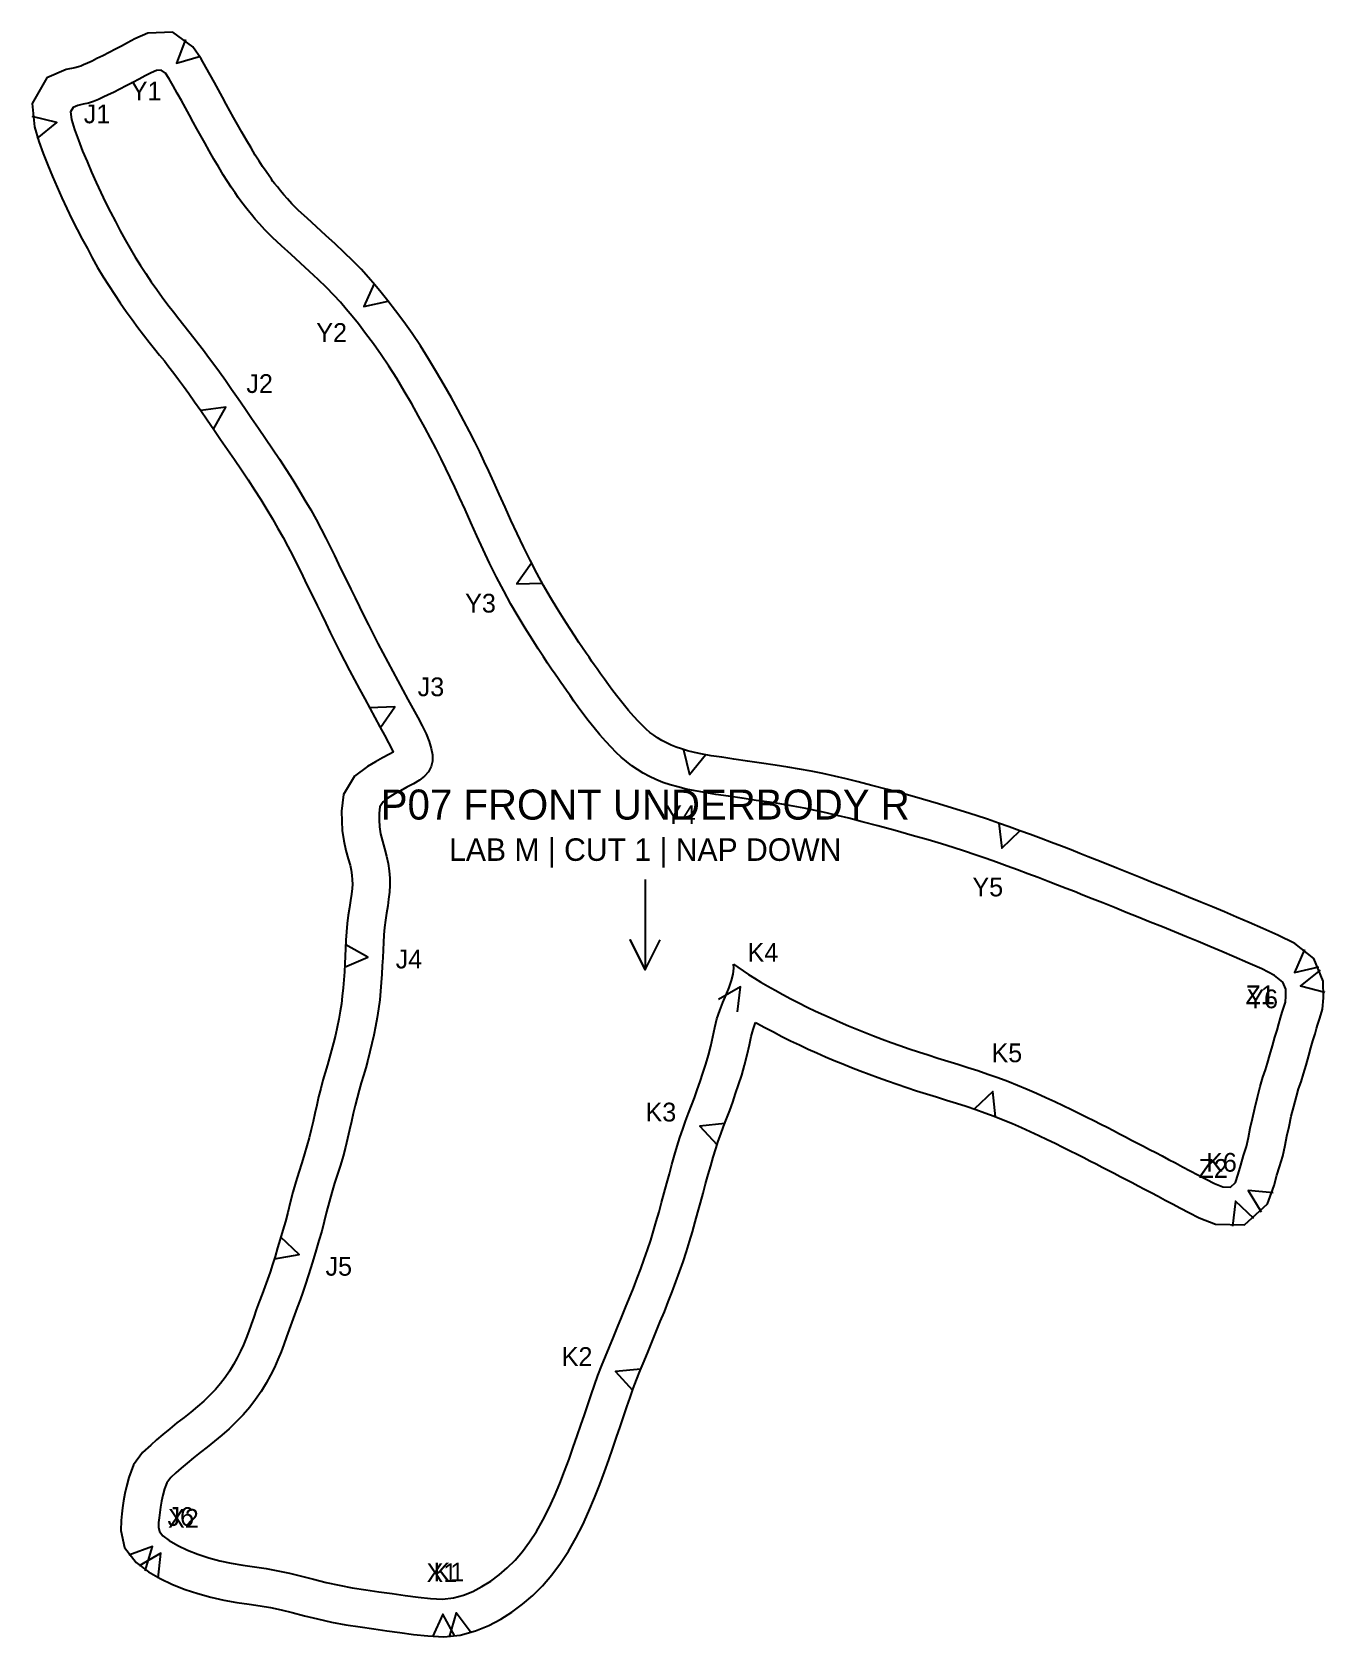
# Model space of a CAD drawing. Header units: millimetres. Extents: x 10 to 1500, y 0 to 642.
# Drawn here: x 451.4 to 623.5, y 0 to 213.7 of the extents above; entities that cross this region are included whole.
import ezdxf
from ezdxf.enums import TextEntityAlignment as Align

# ---------------------------------------------------------------- set-up
doc = ezdxf.new("R2010")
doc.units = ezdxf.units.MM
for name, color, linetype in [('CUT', 1, 'Continuous'), ('LABEL', 7, 'Continuous'), ('NOTCH', 3, 'Continuous'), ('STITCH_REF', 8, 'Continuous')]:
    doc.layers.add(name, color=color, linetype=linetype)

msp = doc.modelspace()

# ---------------------------------------------------------------- texts
at = {"layer": 'LABEL'}
for s, height, p in [('Y1', 2.5, (466.53, 205.86)), ('J1', 2.5, (460, 202.82)), ('Y2', 2.5, (491.24, 173.7)), ('J2', 2.5, (481.65, 166.9)), ('Y3', 2.5, (511.06, 137.65)), ('J3', 2.5, (504.46, 126.51)), ('P07 FRONT UNDERBODY R', 4, (533, 110.83)), ('Y4', 2.5, (537.69, 109.48)), ('LAB M | CUT 1 | NAP DOWN', 3, (533, 104.83)), ('Y5', 2.5, (578.61, 99.85)), ('K4', 2.5, (548.67, 91.14)), ('J4', 2.5, (501.53, 90.25)), ('Z1', 2.5, (614.88, 85.49)), ('Y6', 2.5, (615.21, 84.95)), ('K5', 2.5, (581.15, 77.76)), ('K3', 2.5, (535.08, 69.87)), ('K6', 2.5, (609.73, 63.18)), ('Z2', 2.5, (608.62, 62.36)), ('J5', 2.5, (492.19, 49.33)), ('K2', 2.5, (523.92, 37.31)), ('J6', 2.5, (471.15, 16)), ('X2', 2.5, (471.5, 15.76)), ('X1', 2.5, (505.92, 8.51)), ('K1', 2.5, (506.84, 8.6))]:
    msp.add_text(s, height=height, dxfattribs=at).set_placement(p, align=Align.MIDDLE_CENTER)

# ---------------------------------------------------------------- linework, layer by layer
at = {"layer": 'CUT'}
msp.add_lwpolyline([(547.68, 81.82), (547.86, 81.72), (548.94, 81.13), (550.06, 80.54), (551.19, 79.95), (552.35, 79.38), (553.52, 78.81), (554.69, 78.27), (555.85, 77.75), (557, 77.24), (558.15, 76.76), (559.29, 76.29), (560.45, 75.83), (561.61, 75.37), (562.8, 74.92), (564.02, 74.47), (565.26, 74.02), (566.54, 73.58), (567.83, 73.15), (569.14, 72.72), (570.47, 72.3), (571.79, 71.89), (573.12, 71.47), (574.43, 71.06), (575.73, 70.64), (577, 70.21), (578.24, 69.77), (579.47, 69.31), (580.68, 68.83), (581.89, 68.33), (583.08, 67.81), (584.25, 67.28), (585.4, 66.75), (586.51, 66.23), (587.57, 65.71), (588.6, 65.21), (589.58, 64.73), (590.5, 64.27), (591.38, 63.82), (592.22, 63.39), (593.04, 62.97), (593.85, 62.55), (594.65, 62.13), (595.44, 61.72), (596.24, 61.3), (597.04, 60.89), (597.84, 60.47), (598.65, 60.05), (599.48, 59.61), (600.36, 59.14), (601.28, 58.66), (602.23, 58.16), (603.22, 57.64), (604.27, 57.09), (605.38, 56.5), (606.74, 55.8), (608.92, 54.93), (612.81, 54.85), (615.88, 57.65), (616.76, 60.11), (617.11, 61.49), (617.44, 62.6), (617.88, 63.99), (618.21, 65.46), (618.45, 66.65), (618.75, 67.93), (619.03, 69.31), (619.35, 70.62), (619.71, 71.94), (620, 72.96), (620.34, 73.9), (620.67, 74.97), (621, 76.1), (621.36, 77.41), (621.62, 78.45), (621.91, 79.34), (622.19, 80.3), (622.37, 80.99), (622.57, 81.59), (622.83, 82.39), (623.17, 83.57), (623.32, 85.1), (623.28, 87.3), (622.01, 90.31), (619.48, 92.31), (617.24, 93.44), (615.25, 94.33), (613.42, 95.13), (611.73, 95.85), (610.13, 96.53), (608.55, 97.19), (606.96, 97.85), (605.35, 98.5), (603.74, 99.16), (602.12, 99.81), (600.52, 100.46), (598.92, 101.11), (597.34, 101.75), (595.79, 102.37), (594.37, 102.94), (593.13, 103.43), (592, 103.88), (590.89, 104.32), (589.71, 104.78), (588.43, 105.27), (587.08, 105.78), (585.7, 106.3), (584.31, 106.82), (582.9, 107.34), (581.47, 107.85), (580.03, 108.36), (578.56, 108.87), (577.06, 109.37), (575.52, 109.86), (573.9, 110.37), (572.07, 110.92), (569.93, 111.54), (567.6, 112.2), (565.27, 112.83), (563.15, 113.39), (561.34, 113.85), (559.74, 114.25), (558.19, 114.61), (556.65, 114.95), (555.1, 115.26), (553.55, 115.54), (551.98, 115.81), (550.3, 116.07), (548.49, 116.34), (546.61, 116.61), (544.8, 116.87), (543.18, 117.12), (541.79, 117.34), (540.6, 117.56), (539.54, 117.78), (538.61, 118), (537.81, 118.23), (537.11, 118.47), (536.45, 118.74), (535.81, 119.05), (535.21, 119.37), (534.65, 119.7), (534.14, 120.06), (533.63, 120.44), (533.13, 120.87), (532.62, 121.35), (532.08, 121.91), (531.46, 122.58), (530.78, 123.36), (530.07, 124.23), (529.35, 125.12), (528.69, 125.99), (528.1, 126.77), (527.57, 127.51), (527.06, 128.23), (526.59, 128.89), (526.2, 129.45), (525.85, 129.94), (525.51, 130.44), (525.12, 131.01), (524.66, 131.69), (524.16, 132.43), (523.61, 133.26), (522.96, 134.26), (522.16, 135.51), (521.27, 136.94), (520.37, 138.43), (519.47, 139.99), (518.56, 141.65), (517.66, 143.38), (516.78, 145.16), (515.93, 146.94), (515.12, 148.7), (514.33, 150.44), (513.56, 152.17), (512.83, 153.79), (512.17, 155.23), (511.56, 156.53), (510.95, 157.79), (510.3, 159.13), (509.58, 160.53), (508.83, 161.96), (508.04, 163.44), (507.18, 165.01), (506.23, 166.69), (505.21, 168.43), (504.15, 170.19), (503.06, 171.93), (501.94, 173.58), (500.83, 175.14), (499.75, 176.6), (498.74, 177.92), (497.84, 179.05), (497.01, 180.05), (496.15, 181.05), (495.17, 182.12), (494.06, 183.25), (492.89, 184.38), (491.69, 185.5), (490.46, 186.63), (489.2, 187.78), (487.96, 188.91), (486.84, 189.97), (485.95, 190.85), (485.34, 191.5), (484.88, 192.03), (484.44, 192.57), (484.01, 193.11), (483.65, 193.54), (483.42, 193.83), (483.21, 194.12), (482.91, 194.55), (482.5, 195.14), (482.05, 195.8), (481.58, 196.53), (481.07, 197.34), (480.5, 198.28), (479.89, 199.31), (479.28, 200.37), (478.7, 201.39), (478.18, 202.33), (477.69, 203.23), (477.2, 204.12), (476.7, 205.04), (476.17, 206.01), (475.62, 207.01), (475.06, 208.02), (474.49, 209.04), (473.85, 210.16), (472.74, 211.77), (470.08, 213.71), (466.77, 213.56), (465.02, 212.8), (464.06, 212.29), (463.26, 211.86), (462.45, 211.43), (461.61, 211), (460.76, 210.56), (459.99, 210.18), (459.33, 209.86), (458.72, 209.57), (458.21, 209.34), (457.83, 209.19), (457.51, 209.09), (457.03, 208.97), (455.9, 208.72), (453.3, 207.61), (451.35, 204.19), (451.65, 201.1), (452.25, 199.16), (452.84, 197.54), (453.45, 196), (454.07, 194.49), (454.7, 193.05), (455.33, 191.64), (455.97, 190.23), (456.65, 188.81), (457.34, 187.44), (458.03, 186.13), (458.71, 184.87), (459.37, 183.64), (460.07, 182.38), (460.82, 181.14), (461.56, 179.95), (462.31, 178.79), (463.08, 177.64), (463.87, 176.51), (464.66, 175.42), (465.44, 174.38), (466.2, 173.39), (466.94, 172.43), (467.66, 171.53), (468.33, 170.7), (468.96, 169.91), (469.58, 169.11), (470.21, 168.3), (470.85, 167.46), (471.52, 166.55), (472.23, 165.56), (472.99, 164.47), (473.8, 163.3), (474.66, 162.07), (475.55, 160.78), (476.46, 159.46), (477.38, 158.12), (478.3, 156.77), (479.22, 155.42), (480.12, 154.08), (480.98, 152.76), (481.81, 151.45), (482.61, 150.15), (483.37, 148.87), (484.09, 147.62), (484.77, 146.39), (485.41, 145.19), (486.01, 144.03), (486.58, 142.92), (487.12, 141.81), (487.66, 140.68), (488.22, 139.55), (488.76, 138.45), (489.31, 137.33), (489.87, 136.17), (490.45, 134.98), (491.05, 133.75), (491.67, 132.51), (492.3, 131.26), (492.95, 129.98), (493.62, 128.7), (494.29, 127.44), (494.96, 126.18), (495.64, 124.91), (496.33, 123.65), (497.01, 122.41), (497.67, 121.2), (498.29, 120.07), (498.83, 119.05), (499.25, 118.2), (499.41, 117.81), (498.93, 117.56), (498, 117.06), (497.08, 116.54), (496.01, 115.91), (494.29, 114.62), (492.83, 112.17), (492.55, 109.94), (492.58, 108.6), (492.65, 107.39), (492.84, 106.01), (493.14, 104.7), (493.45, 103.6), (493.69, 102.75), (493.84, 102.07), (493.94, 101.42), (493.99, 100.79), (494, 100.23), (493.96, 99.63), (493.87, 98.89), (493.75, 98.06), (493.61, 97.13), (493.46, 96.11), (493.31, 95), (493.21, 93.86), (493.14, 92.75), (493.09, 91.68), (493.04, 90.65), (492.99, 89.62), (492.93, 88.57), (492.85, 87.5), (492.76, 86.41), (492.66, 85.33), (492.54, 84.31), (492.39, 83.3), (492.19, 82.25), (491.97, 81.17), (491.73, 80.11), (491.49, 79.09), (491.23, 78.11), (490.96, 77.14), (490.67, 76.17), (490.38, 75.16), (490.07, 74.11), (489.78, 73.02), (489.5, 71.91), (489.25, 70.8), (489, 69.7), (488.76, 68.61), (488.51, 67.53), (488.24, 66.46), (487.95, 65.39), (487.62, 64.29), (487.25, 63.12), (486.86, 61.87), (486.46, 60.56), (486.07, 59.2), (485.71, 57.82), (485.39, 56.5), (485.08, 55.31), (484.75, 54.14), (484.4, 52.95), (484.05, 51.77), (483.71, 50.64), (483.37, 49.57), (483.04, 48.56), (482.7, 47.58), (482.34, 46.61), (481.97, 45.62), (481.58, 44.58), (481.21, 43.53), (480.86, 42.54), (480.53, 41.59), (480.2, 40.67), (479.86, 39.77), (479.49, 38.89), (479.1, 38.02), (478.66, 37.14), (478.17, 36.25), (477.62, 35.36), (477.05, 34.5), (476.45, 33.71), (475.78, 32.94), (475.02, 32.15), (474.21, 31.38), (473.37, 30.64), (472.51, 29.92), (471.59, 29.2), (470.64, 28.46), (469.68, 27.7), (468.76, 26.93), (467.93, 26.21), (467.14, 25.52), (466.07, 24.53), (464.87, 22.9), (464.21, 21.18), (463.92, 20.02), (463.7, 19.08), (463.51, 18.1), (463.38, 17.17), (463.29, 16.34), (463.21, 15.48), (463.17, 14.12), (463.66, 11.87), (465.2, 9.87), (466.84, 8.64), (468.42, 7.73), (470.05, 6.95), (471.73, 6.29), (473.44, 5.73), (475.16, 5.26), (476.9, 4.88), (478.63, 4.57), (480.25, 4.34), (481.72, 4.12), (483.09, 3.88), (484.5, 3.57), (486, 3.2), (487.63, 2.79), (489.37, 2.36), (491.22, 1.95), (493.13, 1.59), (495.03, 1.29), (496.85, 1.03), (498.6, 0.79), (500.34, 0.55), (502.12, 0.31), (504.03, 0.09), (506.16, 0), (508.37, 0.22), (510.4, 0.77), (512.17, 1.5), (513.76, 2.33), (515.25, 3.27), (516.66, 4.32), (518.02, 5.49), (519.33, 6.79), (520.56, 8.23), (521.71, 9.77), (522.77, 11.41), (523.76, 13.12), (524.67, 14.9), (525.5, 16.71), (526.25, 18.5), (526.93, 20.25), (527.56, 21.94), (528.14, 23.56), (528.68, 25.1), (529.18, 26.57), (529.65, 27.96), (530.1, 29.3), (530.54, 30.6), (530.97, 31.84), (531.39, 33.04), (531.84, 34.22), (532.33, 35.44), (532.85, 36.7), (533.38, 38), (533.92, 39.31), (534.47, 40.63), (535, 41.96), (535.54, 43.28), (536.06, 44.6), (536.58, 45.92), (537.09, 47.25), (537.58, 48.59), (538.05, 49.94), (538.49, 51.28), (538.9, 52.62), (539.28, 53.94), (539.65, 55.24), (540, 56.53), (540.35, 57.8), (540.69, 59.07), (541.03, 60.32), (541.37, 61.55), (541.71, 62.73), (542.05, 63.88), (542.39, 64.96), (542.72, 65.98), (543.07, 66.95), (543.44, 67.95), (543.83, 68.98), (544.24, 70.07), (544.64, 71.2), (545.03, 72.33), (545.43, 73.51), (545.84, 74.79), (546.22, 76.14), (546.57, 77.51), (546.86, 78.81), (547.11, 79.95), (547.35, 80.86), (547.62, 81.67), (547.68, 81.82)], close=True, dxfattribs=at)
at = {"layer": 'LABEL'}
msp.add_lwpolyline([(533, 100.83), (533, 88.83), (531, 92.83), (533, 88.83), (535, 92.83)], dxfattribs=at)
at = {"layer": 'NOTCH'}
for points in [[(471.76, 212.73), (470.57, 209.59), (473.79, 210.53)], [(452.01, 199.56), (454.63, 201.66), (451.38, 202.49)], [(496.9, 180.21), (495.51, 177.16), (498.78, 177.88)], [(475.51, 160.83), (477.13, 163.77), (473.8, 163.3)], [(517.85, 142.97), (515.91, 140.23), (519.27, 140.32)], [(497.73, 121.09), (499.64, 123.85), (496.29, 123.72)], [(538.07, 118.1), (538.89, 114.85), (541, 117.45)], [(580.06, 108.35), (580.46, 105.02), (582.88, 107.35)], [(492.97, 89.15), (496.04, 90.51), (493.11, 92.15)], [(620.79, 91.53), (619.44, 88.46), (622.71, 89.23)], [(622.86, 88.78), (620.25, 86.67), (623.5, 85.85)], [(545.28, 83.21), (545.67, 86.54), (542.77, 84.85)], [(579.65, 69.26), (579.27, 72.59), (576.83, 70.29)], [(543.58, 68.36), (540.25, 67.98), (542.55, 65.54)], [(614.02, 55.69), (611.59, 58.01), (611.19, 54.68)], [(616.62, 59.12), (613.28, 59.44), (615.03, 56.58)], [(483.62, 50.33), (486.92, 50.91), (484.48, 53.21)], [(532.39, 35.62), (529.05, 35.31), (531.3, 32.82)], [(466.42, 8.78), (467.38, 12), (464.23, 10.84)], [(468.13, 7.81), (468.5, 11.14), (465.61, 9.44)], [(507.64, 0.05), (506.06, 3.01), (504.65, -0.03)], [(509.83, 0.5), (507.82, 3.19), (506.88, -0.03)]]:
    msp.add_lwpolyline(points, dxfattribs=at)
at = {"layer": 'STITCH_REF'}
msp.add_lwpolyline([(544.73, 89.58), (545.33, 89.17), (546.03, 88.7), (546.76, 88.21), (547.55, 87.71), (548.4, 87.18), (549.31, 86.64), (550.29, 86.09), (551.31, 85.53), (552.37, 84.97), (553.45, 84.41), (554.55, 83.86), (555.66, 83.33), (556.77, 82.81), (557.87, 82.32), (558.97, 81.84), (560.07, 81.38), (561.17, 80.92), (562.29, 80.48), (563.41, 80.04), (564.56, 79.6), (565.73, 79.16), (566.92, 78.74), (568.15, 78.31), (569.4, 77.9), (570.67, 77.48), (571.97, 77.07), (573.28, 76.66), (574.61, 76.24), (575.95, 75.82), (577.29, 75.39), (578.63, 74.94), (579.95, 74.47), (581.27, 73.98), (582.57, 73.47), (583.85, 72.93), (585.1, 72.39), (586.33, 71.83), (587.52, 71.28), (588.67, 70.74), (589.76, 70.21), (590.81, 69.7), (591.8, 69.21), (592.75, 68.74), (593.65, 68.28), (594.51, 67.84), (595.34, 67.41), (596.16, 66.99), (596.96, 66.57), (597.75, 66.15), (598.55, 65.74), (599.35, 65.32), (600.15, 64.9), (600.98, 64.47), (601.82, 64.03), (602.69, 63.57), (603.6, 63.09), (604.56, 62.59), (605.56, 62.06), (606.6, 61.51), (607.69, 60.93), (608.81, 60.35), (609.93, 59.91), (610.91, 59.89), (611.59, 60.5), (611.97, 61.58), (612.29, 62.82), (612.66, 64.07), (613.05, 65.29), (613.32, 66.5), (613.56, 67.71), (613.86, 69.01), (614.15, 70.4), (614.51, 71.86), (614.89, 73.28), (615.24, 74.5), (615.6, 75.48), (615.88, 76.4), (616.19, 77.48), (616.53, 78.68), (616.82, 79.83), (617.13, 80.8), (617.36, 81.63), (617.57, 82.42), (617.82, 83.17), (618.05, 83.86), (618.24, 84.51), (618.31, 85.3), (618.3, 86.24), (617.9, 87.19), (616.77, 88.08), (615.09, 88.93), (613.24, 89.76), (611.44, 90.54), (609.77, 91.25), (608.19, 91.92), (606.63, 92.57), (605.06, 93.22), (603.47, 93.87), (601.86, 94.53), (600.25, 95.18), (598.64, 95.83), (597.05, 96.47), (595.47, 97.11), (593.93, 97.73), (592.52, 98.29), (591.28, 98.78), (590.17, 99.23), (589.07, 99.66), (587.91, 100.11), (586.65, 100.6), (585.31, 101.11), (583.95, 101.62), (582.58, 102.13), (581.19, 102.64), (579.79, 103.14), (578.38, 103.64), (576.95, 104.13), (575.5, 104.62), (574.01, 105.1), (572.44, 105.59), (570.65, 106.13), (568.56, 106.73), (566.27, 107.38), (563.98, 108), (561.89, 108.55), (560.12, 109), (558.57, 109.39), (557.09, 109.73), (555.62, 110.05), (554.15, 110.35), (552.68, 110.62), (551.17, 110.87), (549.55, 111.13), (547.76, 111.39), (545.9, 111.66), (544.07, 111.93), (542.4, 112.18), (540.95, 112.42), (539.65, 112.65), (538.45, 112.9), (537.33, 113.17), (536.3, 113.46), (535.34, 113.79), (534.43, 114.17), (533.56, 114.58), (532.74, 115.02), (531.96, 115.49), (531.21, 116), (530.49, 116.55), (529.8, 117.14), (529.12, 117.78), (528.44, 118.47), (527.73, 119.25), (526.97, 120.13), (526.19, 121.07), (525.41, 122.04), (524.7, 122.97), (524.07, 123.81), (523.51, 124.59), (522.98, 125.34), (522.5, 126.01), (522.1, 126.59), (521.74, 127.1), (521.39, 127.61), (520.99, 128.19), (520.52, 128.88), (520, 129.65), (519.43, 130.51), (518.75, 131.55), (517.93, 132.84), (517.01, 134.32), (516.06, 135.89), (515.11, 137.54), (514.15, 139.29), (513.2, 141.12), (512.28, 142.98), (511.4, 144.82), (510.57, 146.62), (509.77, 148.4), (509, 150.13), (508.28, 151.72), (507.64, 153.12), (507.04, 154.38), (506.45, 155.61), (505.83, 156.89), (505.14, 158.23), (504.41, 159.62), (503.64, 161.06), (502.81, 162.58), (501.9, 164.2), (500.91, 165.88), (499.9, 167.57), (498.87, 169.2), (497.83, 170.73), (496.79, 172.2), (495.76, 173.59), (494.8, 174.84), (493.96, 175.9), (493.19, 176.83), (492.41, 177.73), (491.54, 178.68), (490.54, 179.7), (489.44, 180.76), (488.29, 181.84), (487.09, 182.94), (485.83, 184.08), (484.56, 185.24), (483.36, 186.37), (482.36, 187.36), (481.62, 188.16), (481.05, 188.82), (480.56, 189.42), (480.13, 189.95), (479.77, 190.39), (479.45, 190.79), (479.15, 191.19), (478.8, 191.69), (478.37, 192.32), (477.88, 193.04), (477.37, 193.83), (476.81, 194.71), (476.21, 195.71), (475.57, 196.79), (474.93, 197.89), (474.34, 198.95), (473.8, 199.91), (473.3, 200.82), (472.81, 201.72), (472.31, 202.65), (471.78, 203.61), (471.24, 204.61), (470.69, 205.6), (470.15, 206.57), (469.62, 207.48), (469.1, 208.23), (468.55, 208.64), (467.92, 208.61), (467.19, 208.29), (466.42, 207.88), (465.61, 207.45), (464.77, 207), (463.89, 206.55), (463.02, 206.1), (462.2, 205.69), (461.47, 205.34), (460.82, 205.04), (460.18, 204.74), (459.53, 204.48), (458.84, 204.26), (458.14, 204.1), (457.43, 203.94), (456.81, 203.68), (456.48, 203.1), (456.58, 202.08), (456.99, 200.75), (457.51, 199.32), (458.08, 197.87), (458.67, 196.46), (459.28, 195.07), (459.89, 193.69), (460.51, 192.34), (461.14, 191.02), (461.79, 189.73), (462.45, 188.47), (463.1, 187.25), (463.76, 186.05), (464.41, 184.88), (465.08, 183.74), (465.78, 182.63), (466.48, 181.54), (467.2, 180.47), (467.94, 179.41), (468.69, 178.39), (469.43, 177.39), (470.16, 176.44), (470.87, 175.53), (471.56, 174.66), (472.23, 173.83), (472.88, 173.01), (473.53, 172.19), (474.18, 171.34), (474.86, 170.44), (475.56, 169.48), (476.31, 168.45), (477.09, 167.34), (477.91, 166.15), (478.77, 164.91), (479.66, 163.62), (480.58, 162.29), (481.5, 160.94), (482.43, 159.58), (483.36, 158.22), (484.28, 156.84), (485.18, 155.47), (486.05, 154.1), (486.89, 152.73), (487.69, 151.39), (488.45, 150.07), (489.16, 148.78), (489.83, 147.53), (490.46, 146.32), (491.06, 145.14), (491.62, 143.99), (492.16, 142.87), (492.7, 141.76), (493.25, 140.65), (493.8, 139.52), (494.37, 138.36), (494.94, 137.18), (495.53, 135.97), (496.14, 134.75), (496.76, 133.51), (497.39, 132.27), (498.04, 131.03), (498.71, 129.79), (499.37, 128.54), (500.04, 127.29), (500.72, 126.05), (501.39, 124.82), (502.06, 123.61), (502.7, 122.44), (503.29, 121.32), (503.81, 120.25), (504.23, 119.24), (504.51, 118.3), (504.66, 117.44), (504.65, 116.63), (504.48, 115.88), (504.14, 115.2), (503.61, 114.59), (502.93, 114.06), (502.13, 113.59), (501.27, 113.14), (500.41, 112.68), (499.58, 112.2), (498.78, 111.74), (498.08, 111.21), (497.66, 110.51), (497.56, 109.67), (497.57, 108.8), (497.63, 107.88), (497.76, 106.92), (497.99, 105.94), (498.27, 104.96), (498.54, 103.97), (498.76, 102.99), (498.91, 102), (498.99, 101.03), (499, 100.09), (498.94, 99.17), (498.83, 98.25), (498.7, 97.32), (498.55, 96.38), (498.41, 95.42), (498.28, 94.45), (498.19, 93.47), (498.13, 92.47), (498.08, 91.46), (498.04, 90.42), (497.98, 89.34), (497.92, 88.24), (497.84, 87.12), (497.75, 85.97), (497.64, 84.81), (497.5, 83.63), (497.31, 82.45), (497.1, 81.28), (496.86, 80.12), (496.6, 78.99), (496.34, 77.88), (496.06, 76.8), (495.77, 75.76), (495.47, 74.75), (495.18, 73.76), (494.89, 72.77), (494.62, 71.77), (494.37, 70.74), (494.12, 69.69), (493.88, 68.61), (493.63, 67.5), (493.37, 66.36), (493.08, 65.19), (492.76, 64.01), (492.4, 62.82), (492.02, 61.62), (491.63, 60.39), (491.26, 59.15), (490.89, 57.88), (490.55, 56.59), (490.24, 55.29), (489.91, 54.01), (489.55, 52.75), (489.19, 51.53), (488.84, 50.33), (488.48, 49.17), (488.13, 48.05), (487.77, 46.95), (487.4, 45.89), (487.03, 44.86), (486.65, 43.86), (486.28, 42.87), (485.93, 41.88), (485.59, 40.9), (485.24, 39.92), (484.88, 38.93), (484.5, 37.92), (484.08, 36.91), (483.61, 35.87), (483.08, 34.82), (482.5, 33.75), (481.84, 32.67), (481.12, 31.6), (480.33, 30.55), (479.46, 29.56), (478.54, 28.61), (477.59, 27.7), (476.62, 26.84), (475.64, 26.03), (474.67, 25.26), (473.73, 24.53), (472.84, 23.82), (472, 23.12), (471.22, 22.45), (470.49, 21.8), (469.81, 21.18), (469.3, 20.48), (468.99, 19.67), (468.78, 18.83), (468.59, 18.03), (468.44, 17.27), (468.34, 16.54), (468.26, 15.85), (468.2, 15.2), (468.19, 14.59), (468.31, 14.02), (468.75, 13.45), (469.59, 12.82), (470.74, 12.16), (472.04, 11.54), (473.43, 10.99), (474.87, 10.52), (476.35, 10.12), (477.87, 9.78), (479.42, 9.51), (480.97, 9.29), (482.52, 9.06), (484.07, 8.78), (485.63, 8.44), (487.21, 8.05), (488.83, 7.64), (490.51, 7.23), (492.24, 6.85), (493.99, 6.51), (495.77, 6.23), (497.53, 5.99), (499.29, 5.75), (501.03, 5.5), (502.74, 5.27), (504.42, 5.07), (506.01, 5.01), (507.47, 5.16), (508.8, 5.51), (510.05, 6.03), (511.26, 6.67), (512.42, 7.4), (513.54, 8.23), (514.62, 9.16), (515.66, 10.2), (516.65, 11.35), (517.6, 12.63), (518.5, 14.02), (519.36, 15.51), (520.17, 17.08), (520.92, 18.72), (521.61, 20.38), (522.26, 22.04), (522.86, 23.66), (523.42, 25.23), (523.95, 26.74), (524.44, 28.18), (524.91, 29.56), (525.36, 30.9), (525.81, 32.21), (526.24, 33.49), (526.7, 34.77), (527.18, 36.04), (527.7, 37.32), (528.22, 38.61), (528.76, 39.9), (529.3, 41.21), (529.84, 42.52), (530.37, 43.84), (530.9, 45.14), (531.42, 46.44), (531.92, 47.73), (532.41, 49), (532.87, 50.27), (533.31, 51.53), (533.72, 52.79), (534.11, 54.05), (534.47, 55.31), (534.83, 56.57), (535.17, 57.84), (535.52, 59.11), (535.87, 60.39), (536.21, 61.66), (536.56, 62.91), (536.91, 64.13), (537.27, 65.33), (537.62, 66.48), (537.99, 67.59), (538.37, 68.67), (538.76, 69.71), (539.15, 70.74), (539.54, 71.78), (539.92, 72.85), (540.3, 73.94), (540.68, 75.07), (541.05, 76.24), (541.4, 77.44), (541.71, 78.67), (541.98, 79.91), (542.25, 81.12), (542.55, 82.28), (542.92, 83.39), (543.35, 84.45), (543.78, 85.47), (544.18, 86.46), (544.5, 87.39), (544.71, 88.26), (544.78, 89.06), (544.73, 89.58)], close=True, dxfattribs=at)

msp.set_redraw_order([(e.dxf.handle, doc.entitydb.next_handle()) for e in msp.query("TEXT MTEXT ATTDEF DIMENSION ARC_DIMENSION")])  # texts and dimensions are drawn at this point

doc.saveas('drawing.dxf')
